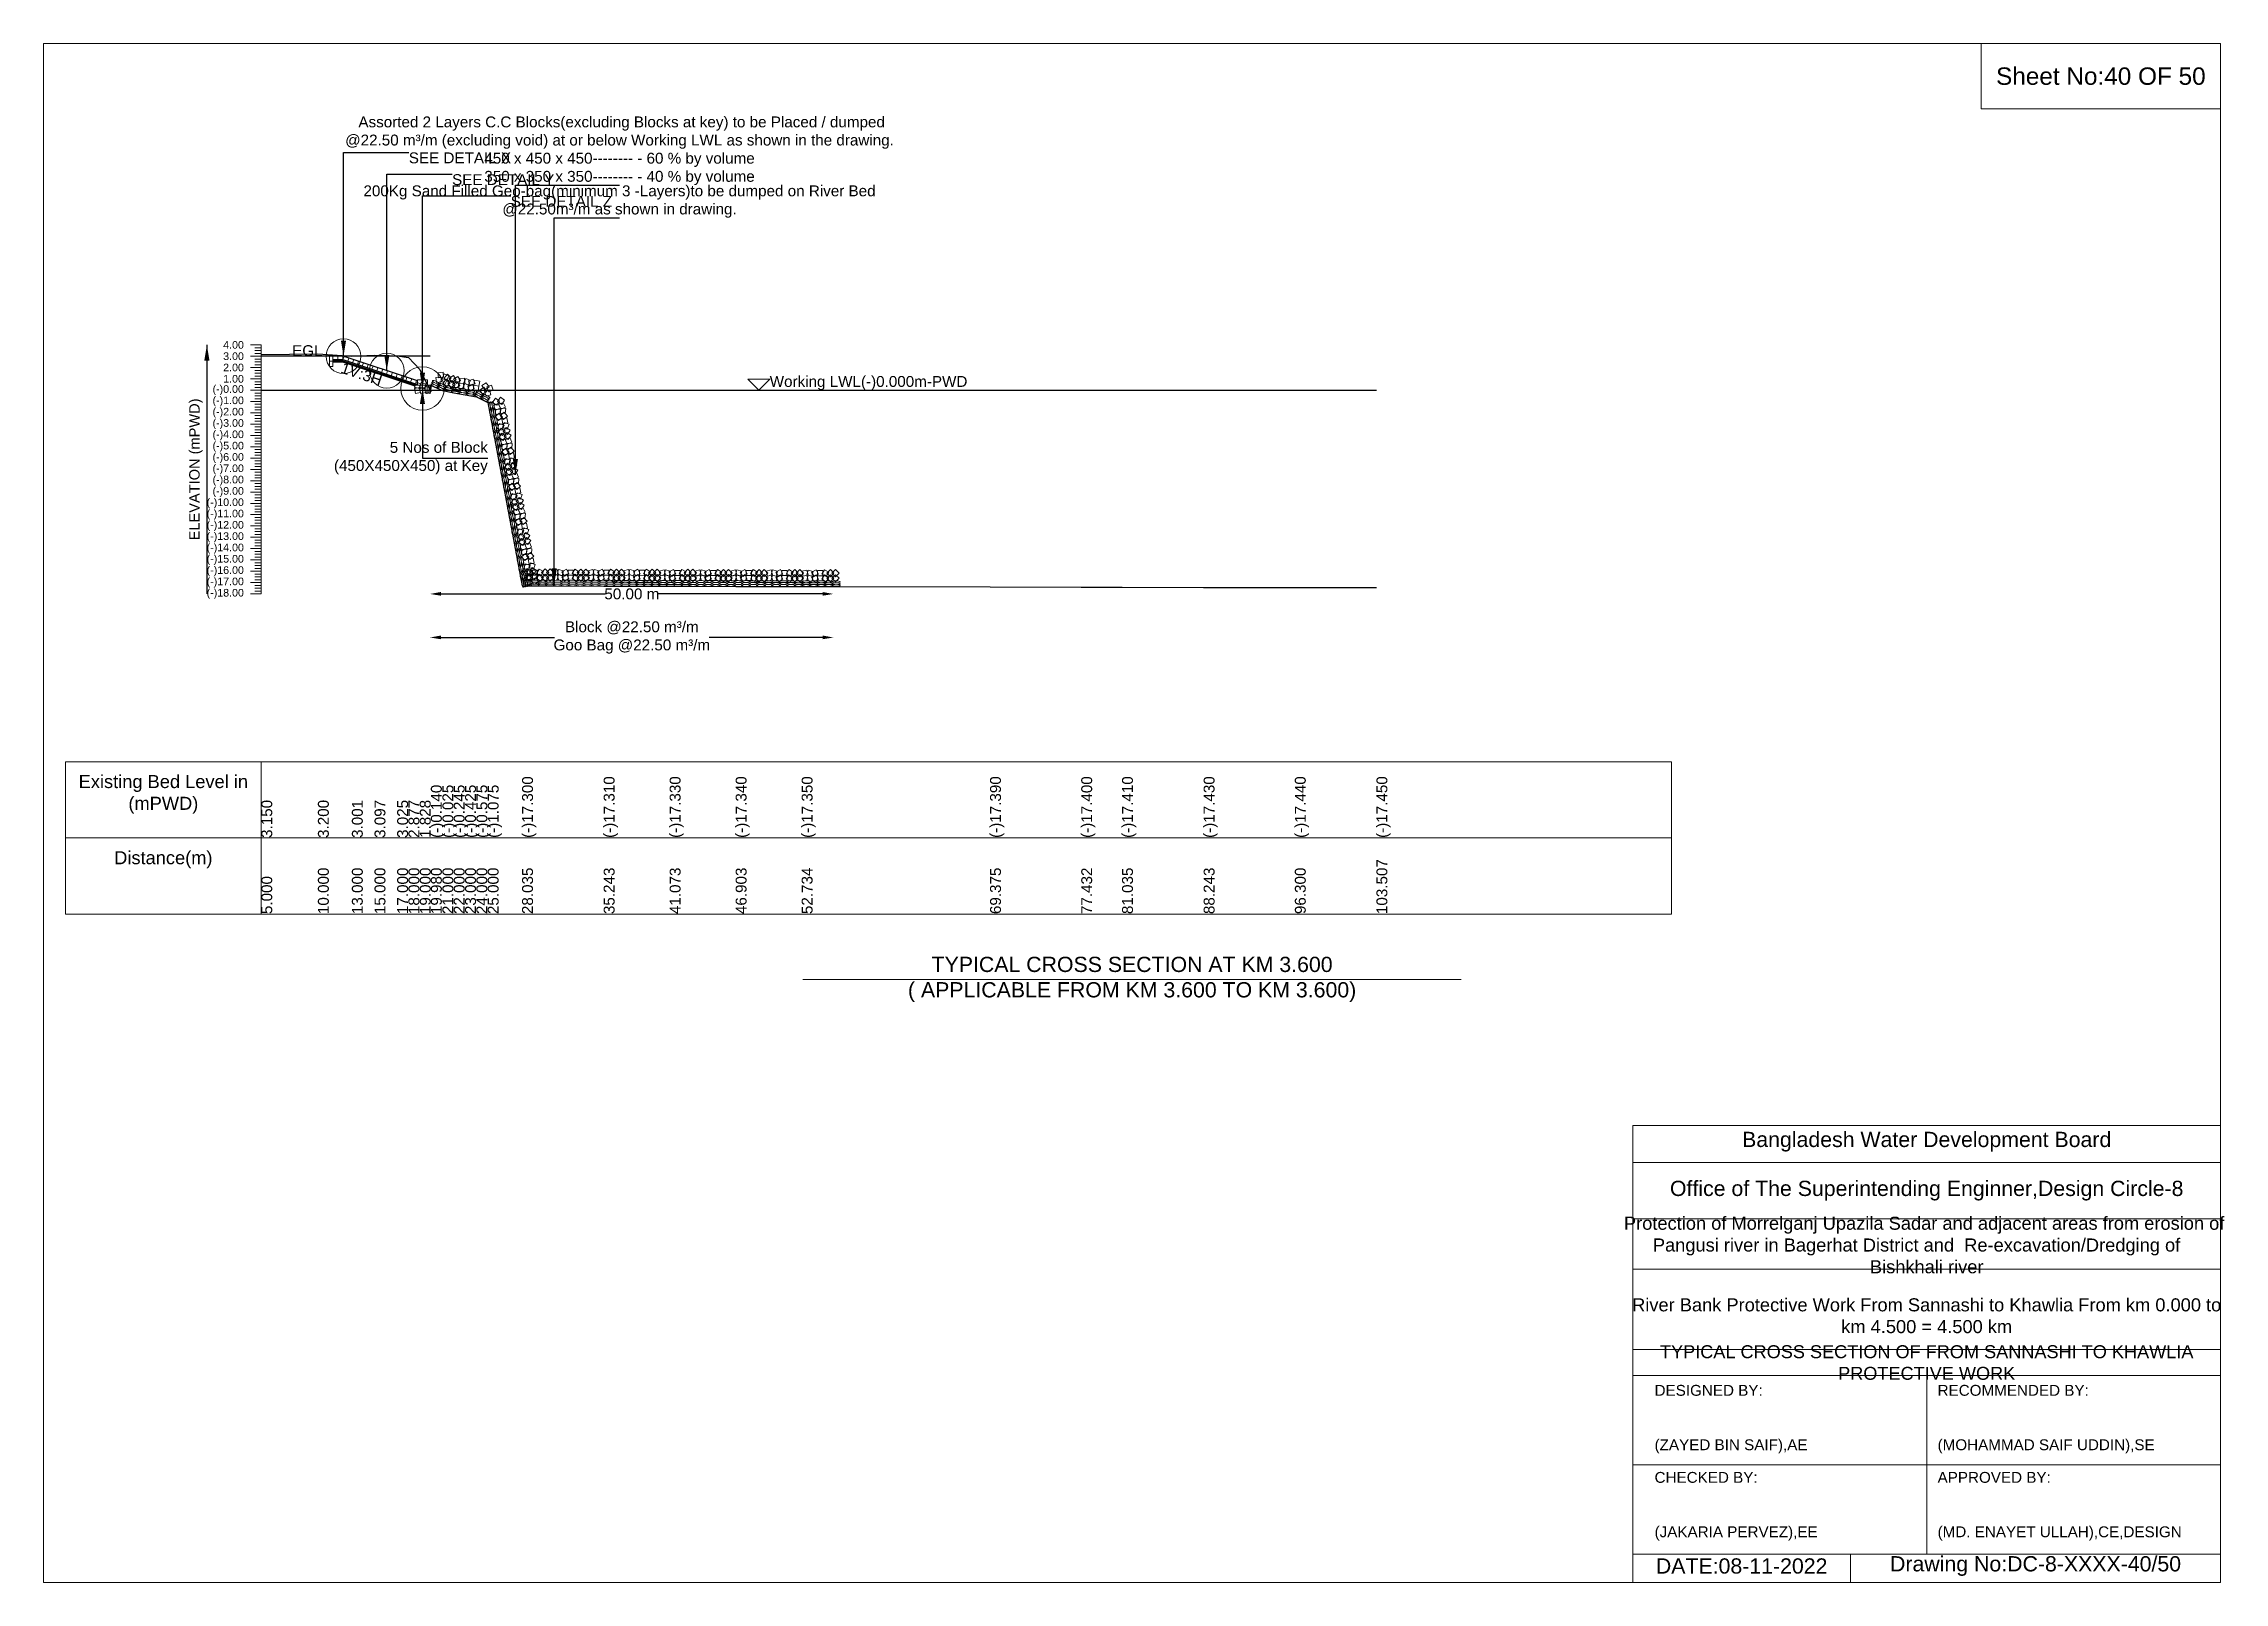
# Model space of a CAD drawing. Header units: inches. Extents: x 89000 to 845017, y -7071 to 0.
# Drawn here: x 685000 to 695017, y -7071 to 0 of the extents above; entities that cross this region are included whole.
import ezdxf

# ---------------------------------------------------------------- set-up
doc = ezdxf.new("R2010")
doc.units = ezdxf.units.IN
doc.header["$LTSCALE"] = 7
doc.header["$MEASUREMENT"] = 0
doc.header["$PDMODE"] = 3
for name, color, linetype, lineweight in [('Cross section Data Border', 7, 'Continuous', 9), ('Cross Section Labels', 7, 'Continuous', 9), ('Existing_Bed_Level for Xsection', 7, 'Continuous', 25), ('Long Section Labels', 7, 'Continuous', 9)]:
    doc.layers.add(name, color=color, linetype=linetype, lineweight=lineweight)
doc.styles.get("Standard").update_dxf_attribs({"font": 'arial.ttf'})
doc.dimstyles.new('Appron Lebeling Style', dxfattribs={"dimtxt": 50, "dimasz": 50, "dimexe": 0.18, "dimexo": 0.0625, "dimgap": 0.09, "dimtad": 0, "dimtih": 1, "dimtoh": 1, "dimdec": 4, "dimzin": 0, "dimdsep": 46, "dimtxsty": 'Standard', "dimcen": 0.09, "dimse1": 1, "dimse2": 1, "dimadec": 0, "dimazin": 0, "dimtfac": 1, "dimtdec": 4, "dimtofl": 0, "dimtmove": 0, "dimatfit": 3, "dimfxl": 1, "dimtolj": 1, "dimtzin": 0, "dimarcsym": 0})
doc.dimstyles.get("Standard").update_dxf_attribs({"dimtxt": 0.18, "dimasz": 0.18, "dimexe": 0.18, "dimexo": 0.0625, "dimgap": 0.09, "dimtad": 0, "dimtih": 1, "dimtoh": 1, "dimdec": 4, "dimzin": 0, "dimdsep": 46, "dimtxsty": 'Standard', "dimcen": 0.09, "dimadec": 0, "dimazin": 0, "dimtfac": 1, "dimtdec": 4, "dimtofl": 0, "dimtmove": 0, "dimatfit": 3, "dimfxl": 1, "dimtolj": 1, "dimtzin": 0, "dimarcsym": 0})

msp = doc.modelspace()

# ---------------------------------------------------------------- texts
at = {"layer": 'Cross section Data Border', "char_height": 60, "width": 800, "attachment_point": 5}
for s, insert in [('Existing Bed Level in (mPWD)', (685550, -3450)), ('Distance(m)', (685550, -3750))]:
    msp.add_mtext(s, dxfattribs=dict(at, insert=insert))
at = {"layer": 'Cross Section Labels'}
for s, insert, char_height, attachment_point in [('Sheet No:40 OF 50', (694450, -150), 80, 5), (' Assorted 2 Layers C.C Blocks(excluding Blocks at key) to be Placed / dumped^J@22.50 m³/m (excluding void) at or below Working LWL as shown in the drawing.^J450 x 450 x 450-------- - 60 % by volume^J350 x 350 x 350-------- - 40 % by volume', (687645.47098, -650), 50, 8), ('SEE DETAIL X', (686677.53365, -500), 50, 1), ('SEE DETAIL Y', (686876.43365, -600), 50, 1), ('200Kg Sand Filled Geo-bag(minimum 3 -Layers)to be dumped on River Bed^J@22.50m³/m as shown in drawing.', (687645.47098, -800), 50, 8), ('SEE DETAIL Z', (687145.53365, -700), 50, 1), ('EGL', (686281.40212, -1436.6), 50, 9), ('Working LWL(-)0.000m-PWD', (688335.33365, -1592.6), 50, 7), ('5 Nos of Block ^J(450X450X450) at Key', (687040.23365, -1904.6), 50, 6), ('TYPICAL CROSS SECTION AT KM 3.600^J( APPLICABLE FROM KM 3.600 TO KM 3.600)', (690000, -4300), 70, 5), ('Bangladesh Water Development Board', (693650, -5046), 70, 5), ('Office of The Superintending Enginner,Design Circle-8', (693650, -5271), 70, 5)]:
    msp.add_mtext(s, dxfattribs=dict(at, insert=insert, char_height=char_height, attachment_point=attachment_point))
at = {"layer": 'Cross Section Labels', "insert": (686468.76173, -1494.41577), "char_height": 50, "attachment_point": 2, "rotation": 341.565051177}
msp.add_mtext('1V:3H', dxfattribs=at)
at = {"layer": 'Cross Section Labels'}
for s, insert, char_height, width, attachment_point in [('Protection of Morrelganj Upazila Sadar and adjacent areas from erosion of  Pangusi river in Bagerhat District and  Re-excavation/Dredging of     Bishkhali river', (693650, -5521), 60, 2800, 5), ('River Bank Protective Work From Sannashi to Khawlia From km 0.000 to km 4.500 = 4.500 km', (693650, -5846), 60, 2700, 5), ('TYPICAL CROSS SECTION OF FROM SANNASHI TO KHAWLIA PROTECTIVE WORK', (693650, -6061), 59.5765532, 2800, 5), ('DESIGNED BY:^J^J^J(ZAYED BIN SAIF),AE', (692400, -6321), 50, 1400, 4), ('RECOMMENDED BY:^J^J^J(MOHAMMAD SAIF UDDIN),SE', (693700, -6321), 50, 1400, 4), ('CHECKED BY:^J^J^J(JAKARIA PERVEZ),EE', (692400, -6721), 50, 1400, 4), ('APPROVED BY:^J^J^J(MD. ENAYET ULLAH),CE,DESIGN', (693700, -6721), 50, 1400, 4), ('DATE:08-11-2022', (692800, -6996), 70, 1400, 5), ('Drawing No:DC-8-XXXX-40/50', (694150, -6996), 70, 2200, 5)]:
    msp.add_mtext(s, dxfattribs=dict(at, insert=insert, char_height=char_height, width=width, attachment_point=attachment_point))
at = {"layer": 'Long Section Labels', "char_height": 35, "attachment_point": 6}
for s, insert in [('4.00', (685920, -1384.6)), ('3.00', (685920, -1436.6)), ('2.00', (685920, -1488.6)), ('(-)0.00', (685920, -1592.6)), ('1.00', (685920, -1540.6)), ('(-)1.00', (685920, -1644.6)), ('(-)2.00', (685920, -1696.6)), ('(-)3.00', (685920, -1748.6)), ('(-)4.00', (685920, -1800.6)), ('(-)5.00', (685920, -1852.6)), ('(-)6.00', (685920, -1904.6)), ('(-)7.00', (685920, -1956.6)), ('(-)8.00', (685920, -2008.6)), ('(-)10.00', (685920, -2112.6)), ('(-)9.00', (685920, -2060.6)), ('(-)11.00', (685920, -2164.6)), ('(-)12.00', (685920, -2216.6)), ('(-)13.00', (685920, -2268.6)), ('(-)14.00', (685920, -2320.6)), ('(-)15.00', (685920, -2372.6)), ('(-)16.00', (685920, -2424.6)), ('(-)17.00', (685920, -2476.6)), ('(-)18.00', (685920, -2528.6))]:
    msp.add_mtext(s, dxfattribs=dict(at, insert=insert))
at = {"layer": 'Long Section Labels', "rotation": 90}
for s, insert, char_height, attachment_point in [('ELEVATION (mPWD)', (685700, -1956.6), 48, 5), ('(-)17.300', (687197.84409, -3650), 50, 1), ('(-)17.310', (687572.64634, -3650), 50, 1), ('(-)17.330', (687875.80209, -3650), 50, 1), ('(-)17.340', (688178.9712, -3650), 50, 1), ('(-)17.350', (688482.14924, -3650), 50, 1), ('(-)17.390', (689347.50291, -3650), 50, 1), ('(-)17.400', (689766.45446, -3650), 50, 1), ('(-)17.410', (689953.84019, -3650), 50, 1), ('(-)17.430', (690328.63687, -3650), 50, 1), ('(-)17.440', (690747.58052, -3650), 50, 1), ('(-)17.450', (691122.36768, -3650), 50, 1), ('3.150', (686000, -3650), 50, 1), ('3.200', (686260.00052, -3650), 50, 1), ('3.001', (686416.00083, -3650), 50, 1), ('3.097', (686520.00104, -3650), 50, 1), ('3.025', (686624.00125, -3650), 50, 1), ('2.877', (686676.00135, -3650), 50, 1), ('1.828', (686728.00146, -3650), 50, 1), ('(-)0.140', (686778.95865, -3650), 50, 1), ('(-)0.025', (686832.00166, -3650), 50, 1), ('(-)0.245', (686884.00177, -3650), 50, 1), ('(-)0.425', (686936.00187, -3650), 50, 1), ('(-)0.575', (686988.00198, -3650), 50, 1), ('(-)1.075', (687040.00208, -3650), 50, 1), ('10.000', (686260.00052, -4000), 50, 1), ('13.000', (686416.00083, -4000), 50, 1), ('15.000', (686520.00104, -4000), 50, 1), ('17.000', (686624.00125, -4000), 50, 1), ('18.000', (686676.00135, -4000), 50, 1), ('19.000', (686728.00146, -4000), 50, 1), ('19.980', (686778.95865, -4000), 50, 1), ('21.000', (686832.00166, -4000), 50, 1), ('22.000', (686884.00177, -4000), 50, 1), ('23.000', (686936.00187, -4000), 50, 1), ('24.000', (686988.00198, -4000), 50, 1), ('25.000', (687040.00208, -4000), 50, 1), ('28.035', (687197.84409, -4000), 50, 1), ('35.243', (687572.64634, -4000), 50, 1), ('41.073', (687875.80209, -4000), 50, 1), ('46.903', (688178.9712, -4000), 50, 1), ('52.734', (688482.14924, -4000), 50, 1), ('69.375', (689347.50291, -4000), 50, 1), ('77.432', (689766.45446, -4000), 50, 1), ('81.035', (689953.84019, -4000), 50, 1), ('88.243', (690328.63687, -4000), 50, 1), ('96.300', (690747.58052, -4000), 50, 1), ('103.507', (691122.36768, -4000), 50, 1), ('5.000', (686000, -4000), 50, 1)]:
    msp.add_mtext(s, dxfattribs=dict(at, insert=insert, char_height=char_height, attachment_point=attachment_point))

# ---------------------------------------------------------------- blocks, each defined once
blk = doc.blocks.new('*D335')
at = {"layer": 'Cross Section Labels', "color": 0, "lineweight": -2, "transparency": 16777216}
for p, q in [((686825, -2529), (687579, -2529)), ((688578, -2529), (687824, -2529))]:
    blk.add_line(p, q, dxfattribs=at)
at = {"layer": 'Cross Section Labels', "color": 0, "transparency": 16777216}
for points in [[(686825, -2520), (686825, -2537), (686775, -2529)], [(688578, -2520), (688578, -2537), (688628, -2529)]]:
    blk.add_solid(points, dxfattribs=at)
at = {"layer": 'Defpoints', "color": 0, "transparency": 16777216}
for p in [(686775, -1593), (688628, -2495), (688628, -2529)]:
    blk.add_point(p, dxfattribs=at)
at = {"layer": 'Cross Section Labels', "color": 0, "transparency": 16777216, "insert": (687702, -2529), "char_height": 50, "attachment_point": 5}
blk.add_mtext('\\A1;50.00 m', dxfattribs=at)
blk = doc.blocks.new('*D336')
at = {"layer": 'Cross Section Labels', "color": 0, "lineweight": -2, "transparency": 16777216}
for p, q in [((686825, -2729), (687346, -2729)), ((688578, -2729), (688057, -2729))]:
    blk.add_line(p, q, dxfattribs=at)
at = {"layer": 'Cross Section Labels', "color": 0, "transparency": 16777216}
for points in [[(686825, -2720), (686825, -2737), (686775, -2729)], [(688578, -2720), (688578, -2737), (688628, -2729)]]:
    blk.add_solid(points, dxfattribs=at)
at = {"layer": 'Defpoints', "color": 0, "transparency": 16777216}
for p in [(686775, -1593), (688628, -2495), (688628, -2729)]:
    blk.add_point(p, dxfattribs=at)
at = {"layer": 'Cross Section Labels', "color": 0, "transparency": 16777216, "insert": (687702, -2729), "char_height": 50, "attachment_point": 5}
blk.add_mtext('\\A1;Block @22.50 m³/m ^JGoo Bag @22.50 m³/m ', dxfattribs=at)

# ---------------------------------------------------------------- dimensions: what is measured, and where the dimension line sits
at = {"layer": 'Cross Section Labels'}
for base, text, picture, middle in [((688628.15006, -2528.6), '50.00 m', '*D335', (687701.74185, -2528.6)), ((688628.15006, -2728.6), 'Block @22.50 m³/m ^JGoo Bag @22.50 m³/m ', '*D336', (687701.74185, -2728.6))]:
    dim = msp.add_linear_dim(base=base, p1=(686775.33365, -1592.6), p2=(688628.15006, -2495.15093), text=text, dimstyle='Appron Lebeling Style', dxfattribs=at)
    dim.commit()
    dim.dimension.update_dxf_attribs({"geometry": picture, "text_midpoint": middle})

# ---------------------------------------------------------------- linework, layer by layer
at = {"layer": 'Cross section Data Border'}
msp.add_lwpolyline([(685100, -3300), (692478.0969, -3300), (692478.0969, -4000), (685100, -4000)], close=True, dxfattribs=at)
for points in [[(686000, -3300), (686000, -4000)], [(685100, -3650), (692478.0969, -3650)]]:
    msp.add_lwpolyline(points, dxfattribs=at)
at = {"layer": 'Cross Section Labels'}
for points in [[(685000, 0), (695000, 0), (695000, -7071), (685000, -7071)], [(693900, 0), (695000, 0), (695000, -300), (693900, -300)], [(688285.33365, -1592.6), (688335.33365, -1542.6), (688235.33365, -1542.6)]]:
    msp.add_lwpolyline(points, close=True, dxfattribs=at)
for points in [[(688488, -4300), (690000, -4300), (691512, -4300)], [(692300, -7071), (692300, -4971), (695000, -4971)], [(692300, -5141), (695000, -5141)], [(692300, -5401), (695000, -5401)], [(692300, -5631), (695000, -5631)], [(692300, -6001), (695000, -6001)], [(692300, -6121), (695000, -6121)], [(693650, -6121), (693650, -6941)], [(692300, -6531), (695000, -6531)], [(692300, -6941), (695000, -6941)], [(693300, -6941), (693300, -7071)]]:
    msp.add_lwpolyline(points, dxfattribs=at)
for centre, radius in [((686377.53365, -1436.6), 80), ((686576.43365, -1502.9), 80), ((686740.23365, -1584.8), 100)]:
    msp.add_circle(centre, radius, dxfattribs=at)
at = {"layer": 'Existing_Bed_Level for Xsection'}
for points in [[(686000, -1428.8), (686260.00052, -1426.2), (686416.00083, -1436.548), (686520.00104, -1431.556), (686624.00125, -1435.3), (686676.00135, -1442.996), (686728.00146, -1497.544), (686778.95865, -1599.88), (686780.00156, -1570.5), (686832.00166, -1593.9), (686884.00177, -1605.34), (686936.00187, -1614.7), (686988.00198, -1622.5), (687040.00208, -1648.5), (687197.84409, -2492.2), (687572.64634, -2492.72), (687875.80209, -2493.76), (688178.9712, -2494.28), (688482.14924, -2494.8), (689347.50291, -2496.88), (689766.45446, -2497.4), (689953.84019, -2497.92), (690328.63687, -2498.96), (690747.58052, -2499.48), (691122.36768, -2500)], [(686775.33365, -1436.6), (686000, -1436.6)], [(686716.83365, -1549.7), (686379.93527, -1437.40054), (686377.53365, -1436.6), (686375.00212, -1436.6), (686328.20212, -1436.6)], [(686328.20212, -1452.2), (686375.00212, -1452.2), (686716.83365, -1566.14384)], [(686328.20212, -1457.4), (686374.15827, -1457.4), (686709.55827, -1569.2)], [(686328.20212, -1462.6), (686373.31443, -1462.6), (686705.13365, -1573.20641)], [(686000, -1592.6), (691122.36768, -1592.6)]]:
    msp.add_lwpolyline(points, dxfattribs=at)
at = {"layer": 'Long Section Labels'}
for points in [[(686000, -1384.6), (685950, -1384.6)], [(686000, -1397.6), (685970, -1397.6)], [(686000, -2528.6), (686000, -2476.6), (686000, -2424.6), (686000, -2372.6), (686000, -2320.6), (686000, -2268.6), (686000, -2216.6), (686000, -2164.6), (686000, -2112.6), (686000, -2060.6), (686000, -2008.6), (686000, -1956.6), (686000, -1904.6), (686000, -1852.6), (686000, -1800.6), (686000, -1748.6), (686000, -1696.6), (686000, -1644.6), (686000, -1592.6), (686000, -1540.6), (686000, -1488.6), (686000, -1436.6), (686000, -1384.6)], [(686000, -1436.6), (685950, -1436.6)], [(686000, -1488.6), (685950, -1488.6)], [(686000, -1410.6), (685970, -1410.6)], [(686000, -1423.6), (685970, -1423.6)], [(686000, -1449.6), (685970, -1449.6)], [(686000, -1462.6), (685970, -1462.6)], [(686000, -1475.6), (685970, -1475.6)], [(686000, -1501.6), (685970, -1501.6)], [(686000, -1540.6), (685950, -1540.6)], [(686000, -1592.6), (685950, -1592.6)], [(686000, -1514.6), (685970, -1514.6)], [(686000, -1527.6), (685970, -1527.6)], [(686000, -1553.6), (685970, -1553.6)], [(686000, -1566.6), (685970, -1566.6)], [(686000, -1579.6), (685970, -1579.6)], [(686000, -1644.6), (685950, -1644.6)], [(686000, -1696.6), (685950, -1696.6)], [(686000, -1605.6), (685970, -1605.6)], [(686000, -1618.6), (685970, -1618.6)], [(686000, -1631.6), (685970, -1631.6)], [(686000, -1657.6), (685970, -1657.6)], [(686000, -1670.6), (685970, -1670.6)], [(686000, -1683.6), (685970, -1683.6)], [(686000, -1748.6), (685950, -1748.6)], [(686000, -1800.6), (685950, -1800.6)], [(686000, -1709.6), (685970, -1709.6)], [(686000, -1722.6), (685970, -1722.6)], [(686000, -1735.6), (685970, -1735.6)], [(686000, -1761.6), (685970, -1761.6)], [(686000, -1774.6), (685970, -1774.6)], [(686000, -1787.6), (685970, -1787.6)], [(686000, -1852.6), (685950, -1852.6)], [(686000, -1813.6), (685970, -1813.6)], [(686000, -1826.6), (685970, -1826.6)], [(686000, -1839.6), (685970, -1839.6)], [(686000, -1865.6), (685970, -1865.6)], [(686000, -1878.6), (685970, -1878.6)], [(686000, -1891.6), (685970, -1891.6)], [(686000, -1904.6), (685950, -1904.6)], [(686000, -1956.6), (685950, -1956.6)], [(686000, -1917.6), (685970, -1917.6)], [(686000, -1930.6), (685970, -1930.6)], [(686000, -1943.6), (685970, -1943.6)], [(686000, -1969.6), (685970, -1969.6)], [(686000, -1982.6), (685970, -1982.6)], [(686000, -1995.6), (685970, -1995.6)], [(686000, -2008.6), (685950, -2008.6)], [(686000, -2060.6), (685950, -2060.6)], [(686000, -2021.6), (685970, -2021.6)], [(686000, -2034.6), (685970, -2034.6)], [(686000, -2047.6), (685970, -2047.6)], [(686000, -2073.6), (685970, -2073.6)], [(686000, -2086.6), (685970, -2086.6)], [(686000, -2099.6), (685970, -2099.6)], [(686000, -2112.6), (685950, -2112.6)], [(686000, -2164.6), (685950, -2164.6)], [(686000, -2125.6), (685970, -2125.6)], [(686000, -2138.6), (685970, -2138.6)], [(686000, -2151.6), (685970, -2151.6)], [(686000, -2177.6), (685970, -2177.6)], [(686000, -2190.6), (685970, -2190.6)], [(686000, -2203.6), (685970, -2203.6)], [(686000, -2216.6), (685950, -2216.6)], [(686000, -2268.6), (685950, -2268.6)], [(686000, -2229.6), (685970, -2229.6)], [(686000, -2242.6), (685970, -2242.6)], [(686000, -2255.6), (685970, -2255.6)], [(686000, -2281.6), (685970, -2281.6)], [(686000, -2294.6), (685970, -2294.6)], [(686000, -2320.6), (685950, -2320.6)], [(686000, -2372.6), (685950, -2372.6)], [(686000, -2307.6), (685970, -2307.6)], [(686000, -2333.6), (685970, -2333.6)], [(686000, -2346.6), (685970, -2346.6)], [(686000, -2359.6), (685970, -2359.6)], [(686000, -2385.6), (685970, -2385.6)], [(686000, -2398.6), (685970, -2398.6)], [(686000, -2424.6), (685950, -2424.6)], [(686000, -2476.6), (685950, -2476.6)], [(686000, -2411.6), (685970, -2411.6)], [(686000, -2437.6), (685970, -2437.6)], [(686000, -2450.6), (685970, -2450.6)], [(686000, -2463.6), (685970, -2463.6)], [(686000, -2489.6), (685970, -2489.6)], [(686000, -2502.6), (685970, -2502.6)], [(686000, -2528.6), (685950, -2528.6)], [(686000, -2515.6), (685970, -2515.6)]]:
    msp.add_lwpolyline(points, dxfattribs=at)
for points in [[(686328.20212, -1436.6), (686312.60212, -1436.6), (686312.60212, -1460), (686328.20212, -1460)], [(686328.20212, -1460), (686312.60212, -1460), (686312.60212, -1483.4), (686328.20212, -1483.4)], [(686351.60212, -1436.6), (686328.20212, -1436.6), (686328.20212, -1452.2), (686351.60212, -1452.2)], [(686375.00212, -1436.6), (686351.60212, -1436.6), (686351.60212, -1452.2), (686375.00212, -1452.2)], [(686402.13446, -1444.80027), (686379.93527, -1437.40054), (686375.00212, -1452.2), (686397.20131, -1459.59973)], [(686424.33365, -1452.2), (686402.13446, -1444.80027), (686397.20131, -1459.59973), (686419.4005, -1466.99946)], [(686446.53284, -1459.59973), (686424.33365, -1452.2), (686419.4005, -1466.99946), (686441.59969, -1474.39919)], [(686468.73203, -1466.99946), (686446.53284, -1459.59973), (686441.59969, -1474.39919), (686463.79887, -1481.79892)], [(686490.93122, -1474.39919), (686468.73203, -1466.99946), (686463.79887, -1481.79892), (686485.99806, -1489.19865)], [(686513.13041, -1481.79892), (686490.93122, -1474.39919), (686485.99806, -1489.19865), (686508.19725, -1496.59838)], [(686535.3296, -1489.19865), (686513.13041, -1481.79892), (686508.19725, -1496.59838), (686530.39644, -1503.99811)], [(686557.52878, -1496.59838), (686535.3296, -1489.19865), (686530.39644, -1503.99811), (686552.59563, -1511.39784)], [(686579.72797, -1503.99811), (686557.52878, -1496.59838), (686552.59563, -1511.39784), (686574.79482, -1518.79757)], [(686601.92716, -1511.39784), (686579.72797, -1503.99811), (686574.79482, -1518.79757), (686596.99401, -1526.1973)], [(686624.12635, -1518.79757), (686601.92716, -1511.39784), (686596.99401, -1526.1973), (686619.1932, -1533.59703)], [(686646.32554, -1526.1973), (686624.12635, -1518.79757), (686619.1932, -1533.59703), (686641.39239, -1540.99676)], [(686668.52473, -1533.59703), (686646.32554, -1526.1973), (686641.39239, -1540.99676), (686663.59158, -1548.39649)], [(686690.72392, -1540.99676), (686668.52473, -1533.59703), (686663.59158, -1548.39649), (686685.79077, -1555.79622)], [(686712.92311, -1548.39649), (686690.72392, -1540.99676), (686685.79077, -1555.79622), (686707.98996, -1563.19595)], [(686703.47522, -1585.35542), (686708.73053, -1608.15765), (686731.53276, -1602.90234), (686726.27746, -1580.10011)], [(686710.57743, -1556.12807), (686703.71856, -1578.50028), (686726.09078, -1585.35915), (686732.94964, -1562.98694)], [(686728.53365, -1569.2), (686705.13365, -1569.2), (686705.13365, -1592.6), (686728.53365, -1592.6)], [(686740.23365, -1545.8), (686716.83365, -1545.8), (686716.83365, -1569.2), (686740.23365, -1569.2)], [(686726.8605, -1586.18553), (686732.1158, -1608.98776), (686754.91803, -1603.73245), (686749.66273, -1580.93022)], [(686733.9627, -1556.95818), (686727.10383, -1579.33039), (686749.47605, -1586.18926), (686756.33491, -1563.81705)], [(686751.93365, -1569.2), (686728.53365, -1569.2), (686728.53365, -1592.6), (686751.93365, -1592.6)], [(686763.63365, -1545.8), (686740.23365, -1545.8), (686740.23365, -1569.2), (686763.63365, -1569.2)], [(686775.33365, -1569.2), (686751.93365, -1569.2), (686751.93365, -1592.6), (686775.33365, -1592.6)], [(686825.27929, -1531.44009), (686801.99653, -1533.77961), (686804.33606, -1557.06237), (686827.61881, -1554.72285)], [(686834.88181, -1510.10112), (686811.59905, -1512.44064), (686813.93857, -1535.7234), (686837.22133, -1533.38388)], [(686851.61739, -1547.98552), (686830.27842, -1538.383), (686820.6759, -1559.72198), (686842.01487, -1569.32449)], [(686861.2199, -1526.64655), (686839.88093, -1517.04403), (686830.27842, -1538.383), (686851.61739, -1547.98552)], [(686867.23795, -1558.12327), (686849.95068, -1542.35271), (686834.18013, -1559.63998), (686851.46739, -1575.41053)], [(686872.2657, -1535.26979), (686854.97844, -1519.49923), (686839.20788, -1536.78649), (686856.49515, -1552.55705)], [(686877.12411, -1547.75094), (686857.40408, -1560.34778), (686870.00092, -1580.06781), (686889.72096, -1567.47097)], [(686882.15187, -1524.89746), (686862.43184, -1537.4943), (686875.02868, -1557.21433), (686894.74871, -1544.61749)], [(686911.29297, -1571.41149), (686897.93195, -1552.20099), (686878.72145, -1565.56201), (686892.08248, -1584.77251)], [(686915.43834, -1548.3816), (686902.07732, -1529.1711), (686882.86683, -1542.53212), (686896.22785, -1561.74262)], [(686928.71538, -1559.99272), (686905.3977, -1561.95385), (686907.35883, -1585.27152), (686930.67651, -1583.31039)], [(686932.86075, -1536.96283), (686909.54307, -1538.92396), (686911.5042, -1562.24163), (686934.82188, -1560.2805)], [(686956.6366, -1571.17683), (686935.46633, -1561.20789), (686925.49739, -1582.37816), (686946.66766, -1592.3471)], [(686960.78197, -1548.14694), (686939.61171, -1538.178), (686929.64276, -1559.34826), (686950.81303, -1569.31721)], [(686969.7137, -1564.95048), (686947.93221, -1573.50188), (686956.48361, -1595.28338), (686978.2651, -1586.73197)], [(686973.18486, -1541.80937), (686951.40337, -1550.36077), (686959.95477, -1572.14226), (686981.73626, -1563.59086)], [(686999.5459, -1573.75311), (686976.40479, -1570.28195), (686972.93363, -1593.42306), (686996.07474, -1596.89422)], [(687003.01706, -1550.612), (686979.87595, -1547.14084), (686976.40479, -1570.28195), (686999.5459, -1573.75311)], [(687035.51487, -1598.72648), (687022.61, -1579.20664), (687003.09016, -1592.11151), (687015.99502, -1611.63135)], [(687045.97965, -1577.79688), (687033.07478, -1558.27703), (687013.55494, -1571.1819), (687026.45981, -1590.70175)], [(687047.63773, -1591.08726), (687025.4356, -1598.47817), (687032.82651, -1620.68029), (687055.02864, -1613.28939)], [(687058.10251, -1570.15765), (687035.90038, -1577.54856), (687043.29129, -1599.75069), (687065.49342, -1592.35978)], [(687081.45571, -1662.20421), (687094.6694, -1642.89209), (687075.35727, -1629.67839), (687062.14358, -1648.99052)], [(687098.3172, -1674.43609), (687088.20342, -1653.33463), (687067.10196, -1663.44841), (687077.21574, -1684.54987)], [(687097.7773, -1704.50912), (687099.5786, -1681.17856), (687076.24803, -1679.37726), (687074.44673, -1702.70783)], [(687107.81245, -1716.22442), (687092.59603, -1698.44744), (687074.81906, -1713.66386), (687090.03548, -1731.44083)], [(687104.45665, -1657.90113), (687117.67035, -1638.589), (687098.35822, -1625.37531), (687085.14452, -1644.68743)], [(687121.31814, -1670.133), (687111.20436, -1649.03154), (687090.1029, -1659.14532), (687100.21668, -1680.24678)], [(687120.77824, -1700.20604), (687122.57954, -1676.87547), (687099.24898, -1675.07417), (687097.44768, -1698.40474)], [(687130.81339, -1711.92133), (687115.59698, -1694.14436), (687097.82001, -1709.36077), (687113.03642, -1727.13774)], [(687109.27086, -1747.29401), (687104.96777, -1724.29306), (687081.96683, -1728.59615), (687086.26991, -1751.5971)], [(687107.07939, -1775.86416), (687114.84006, -1753.78856), (687092.76447, -1746.02789), (687085.0038, -1768.10349)], [(687120.49035, -1780.9107), (687101.18875, -1767.68164), (687087.95968, -1786.98324), (687107.26129, -1800.2123)], [(687111.57732, -1823.21082), (687124.79102, -1803.89869), (687105.47889, -1790.685), (687092.2652, -1809.99713)], [(687132.2718, -1742.99092), (687127.96871, -1719.98998), (687104.96777, -1724.29306), (687109.27086, -1747.29401)], [(687130.08034, -1771.56107), (687137.84101, -1749.48547), (687115.76541, -1741.7248), (687108.00474, -1763.8004)], [(687143.4913, -1776.60761), (687124.1897, -1763.37855), (687110.96063, -1782.68015), (687130.26223, -1795.90921)], [(687134.57827, -1818.90774), (687147.79196, -1799.59561), (687128.47983, -1786.38191), (687115.26614, -1805.69404)], [(687128.43881, -1835.4427), (687118.32503, -1814.34124), (687097.22358, -1824.45502), (687107.33736, -1845.55648)], [(687127.89892, -1865.51573), (687129.70022, -1842.18517), (687106.36965, -1840.38387), (687104.56835, -1863.71444)], [(687137.93406, -1877.23103), (687122.71765, -1859.45405), (687104.94068, -1874.67047), (687120.15709, -1892.44744)], [(687139.39247, -1908.30062), (687135.08939, -1885.29967), (687112.08844, -1889.60276), (687116.39153, -1912.60371)], [(687151.43976, -1831.13961), (687141.32598, -1810.03815), (687120.22452, -1820.15193), (687130.3383, -1841.25339)], [(687150.89986, -1861.21265), (687152.70116, -1837.88208), (687129.37059, -1836.08078), (687127.56929, -1859.41135)], [(687160.93501, -1872.92794), (687145.71859, -1855.15096), (687127.94162, -1870.36738), (687143.15804, -1888.14435)], [(687162.39342, -1903.99753), (687158.09033, -1880.99659), (687135.08939, -1885.29967), (687139.39247, -1908.30062)], [(687160.20195, -1932.56768), (687167.96262, -1910.49208), (687145.88703, -1902.73141), (687138.12636, -1924.80701)], [(687137.20101, -1936.87077), (687144.96168, -1914.79517), (687122.88608, -1907.0345), (687115.12541, -1929.1101)], [(687150.61197, -1941.91731), (687131.31037, -1928.68824), (687118.0813, -1947.98985), (687137.3829, -1961.21891)], [(687141.69894, -1984.21743), (687154.91263, -1964.9053), (687135.6005, -1951.69161), (687122.38681, -1971.00374)], [(687158.56043, -1996.44931), (687148.44665, -1975.34785), (687127.34519, -1985.46163), (687137.45897, -2006.56308)], [(687158.02053, -2026.52234), (687159.82183, -2003.19178), (687136.49126, -2001.39048), (687134.68997, -2024.72104)], [(687173.61291, -1937.61422), (687154.31131, -1924.38516), (687141.08224, -1943.68676), (687160.38385, -1956.91582)], [(687164.69988, -1979.91435), (687177.91358, -1960.60222), (687158.60145, -1947.38852), (687145.38776, -1966.70065)], [(687181.56137, -1992.14622), (687171.44759, -1971.04476), (687150.34614, -1981.15854), (687160.45992, -2002.26)], [(687181.02148, -2022.21926), (687182.82278, -1998.88869), (687159.49221, -1997.08739), (687157.69091, -2020.41796)], [(687168.05568, -2038.23763), (687152.83927, -2020.46066), (687135.06229, -2035.67708), (687150.27871, -2053.45405)], [(687169.51409, -2069.30723), (687165.211, -2046.30628), (687142.21006, -2050.60937), (687146.51315, -2073.61032)], [(687167.32262, -2097.87738), (687175.0833, -2075.80178), (687153.0077, -2068.04111), (687145.24703, -2090.11671)], [(687180.73358, -2102.92392), (687161.43198, -2089.69485), (687148.20292, -2108.99645), (687167.50452, -2122.22552)], [(687191.05662, -2033.93455), (687175.84021, -2016.15757), (687158.06324, -2031.37399), (687173.27965, -2049.15096)], [(687192.51503, -2065.00414), (687188.21195, -2042.0032), (687165.211, -2046.30628), (687169.51409, -2069.30723)], [(687190.32357, -2093.57429), (687198.08424, -2071.49869), (687176.00864, -2063.73802), (687168.24797, -2085.81362)], [(687203.73453, -2098.62083), (687184.43293, -2085.39177), (687171.20386, -2104.69337), (687190.50546, -2117.92243)], [(687171.82056, -2145.22404), (687185.03425, -2125.91191), (687165.72212, -2112.69822), (687152.50843, -2132.01035)], [(687188.68204, -2157.45591), (687178.56826, -2136.35446), (687157.46681, -2146.46824), (687167.58059, -2167.56969)], [(687188.14215, -2187.52895), (687189.94345, -2164.19839), (687166.61288, -2162.39709), (687164.81158, -2185.72765)], [(687198.1773, -2199.24424), (687182.96088, -2181.46727), (687165.18391, -2196.68369), (687180.40032, -2214.46066)], [(687194.8215, -2140.92095), (687208.03519, -2121.60883), (687188.72306, -2108.39513), (687175.50937, -2127.70726)], [(687211.68299, -2153.15283), (687201.56921, -2132.05137), (687180.46775, -2142.16515), (687190.58153, -2163.26661)], [(687211.14309, -2183.22586), (687212.94439, -2159.8953), (687189.61382, -2158.094), (687187.81253, -2181.42457)], [(687221.17824, -2194.94116), (687205.96183, -2177.16418), (687188.18485, -2192.3806), (687203.40127, -2210.15757)], [(687222.63665, -2226.01075), (687218.33356, -2203.0098), (687195.33262, -2207.31289), (687199.63571, -2230.31384)], [(687199.63571, -2230.31384), (687195.33262, -2207.31289), (687172.33167, -2211.61598), (687176.63476, -2234.61692)], [(687197.44424, -2258.88399), (687205.20491, -2236.80839), (687183.12932, -2229.04772), (687175.36864, -2251.12332)], [(687210.8552, -2263.93053), (687191.5536, -2250.70146), (687178.32453, -2270.00306), (687197.62613, -2283.23213)], [(687201.94217, -2306.23065), (687215.15587, -2286.91852), (687195.84374, -2273.70483), (687182.63004, -2293.01696)], [(687218.80366, -2318.46252), (687208.68988, -2297.36107), (687187.58842, -2307.47485), (687197.7022, -2328.5763)], [(687220.44519, -2254.5809), (687228.20586, -2232.5053), (687206.13026, -2224.74463), (687198.36959, -2246.82023)], [(687233.85614, -2259.62744), (687214.55454, -2246.39838), (687201.32548, -2265.69998), (687220.62708, -2278.92904)], [(687224.94312, -2301.92756), (687238.15681, -2282.61544), (687218.84468, -2269.40174), (687205.63099, -2288.71387)], [(687241.8046, -2314.15944), (687231.69082, -2293.05798), (687210.58937, -2303.17176), (687220.70315, -2324.27322)], [(687218.26376, -2348.53556), (687220.06506, -2325.205), (687196.7345, -2323.4037), (687194.9332, -2346.73426)], [(687228.29891, -2360.25085), (687213.0825, -2342.47388), (687195.30553, -2357.69029), (687210.52194, -2375.46727)], [(687229.75732, -2391.32045), (687225.45423, -2368.3195), (687202.45329, -2372.62259), (687206.75638, -2395.62353)], [(687227.56586, -2419.8906), (687235.32653, -2397.815), (687213.25093, -2390.05433), (687205.49026, -2412.12992)], [(687241.26471, -2344.23247), (687243.06601, -2320.90191), (687219.73544, -2319.10061), (687217.93414, -2342.43118)], [(687251.29986, -2355.94777), (687236.08344, -2338.17079), (687218.30647, -2353.38721), (687233.52288, -2371.16418)], [(687252.75827, -2387.01736), (687248.45518, -2364.01641), (687225.45423, -2368.3195), (687229.75732, -2391.32045)], [(687250.5668, -2415.58751), (687258.32747, -2393.51191), (687236.25188, -2385.75124), (687228.4912, -2407.82684)], [(687224.24916, -2445.74632), (687201.65615, -2439.65406), (687195.56389, -2462.24708), (687218.15691, -2468.33933)], [(687224.28163, -2422.34634), (687201.68861, -2416.25409), (687195.59636, -2438.8471), (687218.18938, -2444.93936)], [(687240.97682, -2424.93714), (687221.67522, -2411.70807), (687208.44615, -2431.00967), (687227.74775, -2444.23874)], [(687232.06379, -2467.23726), (687245.27748, -2447.92513), (687225.96535, -2434.71144), (687212.75166, -2454.02357)], [(687237.62074, -2438.0552), (687217.33255, -2449.71493), (687228.99227, -2470.00312), (687249.28047, -2458.3434)], [(687237.6532, -2414.65523), (687217.36501, -2426.31495), (687229.02474, -2446.60315), (687249.31293, -2434.94342)], [(687248.92528, -2479.46913), (687238.8115, -2458.36768), (687217.71004, -2468.48146), (687227.82382, -2489.58291)], [(687263.97776, -2420.63405), (687244.67616, -2407.40498), (687231.44709, -2426.70659), (687250.74869, -2439.93565)], [(687255.06473, -2462.93417), (687268.27843, -2443.62204), (687248.9663, -2430.40835), (687235.7526, -2449.72048)], [(687271.92622, -2475.16605), (687261.81244, -2454.06459), (687240.71098, -2464.17837), (687250.82476, -2485.27982)], [(687268.4227, -2442.37787), (687245.02273, -2442.34541), (687244.99026, -2465.74538), (687268.39024, -2465.77785)], [(687268.45517, -2418.9779), (687245.05519, -2418.94543), (687245.02273, -2442.34541), (687268.4227, -2442.37787)], [(687296.09233, -2449.8242), (687275.83657, -2438.10822), (687264.12059, -2458.36399), (687284.37635, -2470.07996)], [(687296.1248, -2426.42422), (687275.86903, -2414.70825), (687264.15306, -2434.96401), (687284.40882, -2446.67999)], [(687303.53598, -2437.58029), (687286.96017, -2454.09701), (687303.47689, -2470.67283), (687320.05271, -2454.1561)], [(687303.56845, -2414.18031), (687286.99263, -2430.69704), (687303.50936, -2447.27285), (687320.08518, -2430.75613)], [(687343.45271, -2454.17539), (687326.92278, -2437.61273), (687310.36013, -2454.14266), (687326.89005, -2470.70531)], [(687343.48517, -2430.77541), (687326.95525, -2414.21276), (687310.39259, -2430.74268), (687326.92251, -2447.30534)], [(687358.59654, -2439.8718), (687335.98671, -2445.90134), (687342.01624, -2468.51118), (687364.62608, -2462.48164)], [(687358.62901, -2416.47183), (687336.01917, -2422.50136), (687342.04871, -2445.1112), (687364.65854, -2439.08166)], [(687388.04901, -2445.97357), (687365.45599, -2439.88132), (687359.36374, -2462.47434), (687381.95675, -2468.56659)], [(687388.08147, -2422.57359), (687365.48845, -2416.48134), (687359.3962, -2439.07436), (687381.98922, -2445.16661)], [(687401.42058, -2438.28246), (687381.13239, -2449.94219), (687392.79212, -2470.23038), (687413.08031, -2458.57065)], [(687401.45305, -2414.88248), (687381.16485, -2426.54221), (687392.82458, -2446.8304), (687413.11277, -2435.17067)], [(687432.22255, -2442.60513), (687408.82257, -2442.57266), (687408.7901, -2465.97264), (687432.19008, -2466.00511)], [(687432.25501, -2419.20515), (687408.85503, -2419.17269), (687408.82257, -2442.57266), (687432.22255, -2442.60513)], [(687459.89217, -2450.05146), (687439.63641, -2438.33548), (687427.92043, -2458.59124), (687448.1762, -2470.30722)], [(687459.92464, -2426.65148), (687439.66888, -2414.9355), (687427.9529, -2435.19126), (687448.20866, -2446.90724)], [(687467.33583, -2437.80754), (687450.76001, -2454.32427), (687467.27674, -2470.90009), (687483.85255, -2454.38336)], [(687467.36829, -2414.40756), (687450.79247, -2430.92429), (687467.3092, -2447.50011), (687483.88502, -2430.98338)], [(687507.25255, -2454.40265), (687490.72263, -2437.83999), (687474.15997, -2454.36991), (687490.68989, -2470.93257)], [(687507.28501, -2431.00267), (687490.75509, -2414.44001), (687474.19243, -2430.96993), (687490.72236, -2447.53259)], [(687522.39639, -2440.09906), (687499.78655, -2446.1286), (687505.81609, -2468.73843), (687528.42592, -2462.70889)], [(687522.42885, -2416.69908), (687499.81901, -2422.72862), (687505.84855, -2445.33845), (687528.45839, -2439.30892)], [(687551.84885, -2446.20083), (687529.25583, -2440.10858), (687523.16358, -2462.70159), (687545.7566, -2468.79384)], [(687551.88131, -2422.80085), (687529.28829, -2416.7086), (687523.19604, -2439.30162), (687545.78906, -2445.39387)], [(687565.22042, -2438.50972), (687544.93223, -2450.16944), (687556.59196, -2470.45763), (687576.88015, -2458.79791)], [(687565.25289, -2415.10974), (687544.9647, -2426.76946), (687556.62442, -2447.05766), (687576.91262, -2435.39793)], [(687596.12427, -2442.88025), (687572.72441, -2442.79997), (687572.64413, -2466.19984), (687596.04399, -2466.28011)], [(687596.20454, -2419.48039), (687572.80468, -2419.40011), (687572.72441, -2442.79997), (687596.12427, -2442.88025)], [(687623.77862, -2450.3831), (687603.54684, -2438.62576), (687591.7895, -2458.85754), (687612.02128, -2470.61488)], [(687623.8589, -2426.98323), (687603.62712, -2415.2259), (687591.86978, -2435.45768), (687612.10156, -2447.21502)], [(687631.24728, -2438.15442), (687614.63775, -2454.63724), (687631.12057, -2471.24677), (687647.7301, -2454.76394)], [(687631.32755, -2414.75455), (687614.71802, -2431.23738), (687631.20085, -2447.84691), (687647.81038, -2431.36408)], [(687671.13001, -2454.83104), (687654.63396, -2438.23465), (687638.03757, -2454.73069), (687654.53361, -2471.32709)], [(687671.21029, -2431.43118), (687654.71424, -2414.83478), (687638.11784, -2431.33083), (687654.61389, -2447.92723)], [(687686.30304, -2440.55842), (687663.68093, -2446.54175), (687669.66426, -2469.16386), (687692.28637, -2463.18053)], [(687686.38331, -2417.15856), (687663.76121, -2423.14189), (687669.74454, -2445.764), (687692.36664, -2439.78067)], [(687715.74297, -2446.72036), (687693.16245, -2440.58196), (687687.02405, -2463.16248), (687709.60457, -2469.30088)], [(687715.82325, -2423.32049), (687693.24273, -2417.18209), (687687.10433, -2439.76262), (687709.68485, -2445.90102)], [(687729.13024, -2439.05658), (687708.81826, -2450.67483), (687720.43651, -2470.98681), (687740.74849, -2459.36855)], [(687729.21051, -2415.65672), (687708.89854, -2427.27497), (687720.51679, -2447.58694), (687740.82876, -2435.96869)], [(687759.92331, -2443.44217), (687736.52344, -2443.3619), (687736.44317, -2466.76176), (687759.84303, -2466.84204)], [(687760.00358, -2420.04231), (687736.60372, -2419.96204), (687736.52344, -2443.3619), (687759.92331, -2443.44217)], [(687787.57766, -2450.94502), (687767.34588, -2439.18768), (687755.58854, -2459.41946), (687775.82032, -2471.1768)], [(687787.65793, -2427.54516), (687767.42615, -2415.78782), (687755.66881, -2436.0196), (687775.9006, -2447.77694)], [(687795.04631, -2438.71634), (687778.43678, -2455.19917), (687794.91961, -2471.8087), (687811.52914, -2455.32587)], [(687795.12659, -2415.31648), (687778.51706, -2431.79931), (687794.99989, -2448.40883), (687811.60941, -2431.92601)], [(687834.92905, -2455.39297), (687818.433, -2438.79657), (687801.8366, -2455.29262), (687818.33265, -2471.88902)], [(687835.00932, -2431.99311), (687818.51327, -2415.39671), (687801.91688, -2431.89276), (687818.41292, -2448.48915)], [(687850.10208, -2441.12035), (687827.47997, -2447.10368), (687833.4633, -2469.72579), (687856.0854, -2463.74246)], [(687850.18235, -2417.72049), (687827.56024, -2423.70382), (687833.54357, -2446.32592), (687856.16568, -2440.3426)], [(687879.54201, -2447.28228), (687856.96149, -2441.14388), (687850.82309, -2463.72441), (687873.40361, -2469.86281)], [(687879.62229, -2423.88242), (687857.04176, -2417.74402), (687850.90336, -2440.32454), (687873.48389, -2446.46294)], [(687892.83637, -2439.58921), (687872.54436, -2451.24228), (687884.19744, -2471.5343), (687904.48945, -2459.88122)], [(687892.87651, -2416.18924), (687872.5845, -2427.84232), (687884.23757, -2448.13433), (687904.52959, -2436.48126)], [(687923.63692, -2443.92197), (687900.23696, -2443.88184), (687900.19682, -2467.2818), (687923.59679, -2467.32194)], [(687923.67706, -2420.52201), (687900.27709, -2420.48187), (687900.23696, -2443.88184), (687923.63692, -2443.92197)], [(687951.30411, -2451.37737), (687931.05219, -2439.65476), (687919.32957, -2459.90668), (687939.58149, -2471.62929)], [(687951.34424, -2427.97741), (687931.09232, -2416.25479), (687919.3697, -2436.50671), (687939.62162, -2448.22933)], [(687958.75177, -2439.1359), (687942.17054, -2455.64719), (687958.68183, -2472.22842), (687975.26306, -2455.71713)], [(687958.79191, -2415.73593), (687942.21068, -2432.24723), (687958.72197, -2448.82846), (687975.3032, -2432.31716)], [(687998.66305, -2455.74409), (687982.13856, -2439.17601), (687965.57048, -2455.7005), (687982.09498, -2472.26858)], [(687998.70319, -2432.34412), (687982.1787, -2415.77605), (687965.61062, -2432.30054), (687982.13511, -2448.86861)], [(688013.81158, -2441.44546), (687991.19977, -2447.46759), (687997.22189, -2470.0794), (688019.8337, -2464.05728)], [(688013.85171, -2418.0455), (687991.2399, -2424.06762), (687997.26203, -2446.67943), (688019.87384, -2440.65731)], [(688043.26204, -2447.55689), (688020.67102, -2441.45723), (688014.57136, -2464.04825), (688037.16238, -2470.14791)], [(688043.30217, -2424.15692), (688020.71115, -2418.05726), (688014.6115, -2440.64828), (688037.20252, -2446.74794)], [(688056.63613, -2439.87016), (688036.34412, -2451.52324), (688047.9972, -2471.81525), (688068.28921, -2460.16217)], [(688056.67627, -2416.47019), (688036.38426, -2428.12327), (688048.03733, -2448.41528), (688068.32935, -2436.76221)], [(688087.43668, -2444.20293), (688064.03672, -2444.16279), (688063.99658, -2467.56275), (688087.39655, -2467.60289)], [(688087.47682, -2420.80296), (688064.07685, -2420.76282), (688064.03672, -2444.16279), (688087.43668, -2444.20293)], [(688115.10386, -2451.65832), (688094.85195, -2439.93571), (688083.12933, -2460.18763), (688103.38125, -2471.91024)], [(688115.144, -2428.25836), (688094.89208, -2416.53574), (688083.16946, -2436.78766), (688103.42138, -2448.51028)], [(688122.55153, -2439.41685), (688105.9703, -2455.92814), (688122.48159, -2472.50937), (688139.06282, -2455.99808)], [(688122.59167, -2416.01688), (688106.01044, -2432.52818), (688122.52173, -2449.10941), (688139.10296, -2432.59811)], [(688162.46281, -2456.02504), (688145.93832, -2439.45696), (688129.37024, -2455.98146), (688145.89474, -2472.54953)], [(688162.50295, -2432.62507), (688145.97846, -2416.057), (688129.41038, -2432.58149), (688145.93487, -2449.14957)], [(688177.61134, -2441.72642), (688154.99952, -2447.74854), (688161.02165, -2470.36035), (688183.63346, -2464.33823)], [(688177.65147, -2418.32645), (688155.03966, -2424.34857), (688161.06179, -2446.96039), (688183.6736, -2440.93826)], [(688207.06179, -2447.83784), (688184.47077, -2441.73818), (688178.37112, -2464.3292), (688200.96214, -2470.42886)], [(688207.10193, -2424.43787), (688184.51091, -2418.33822), (688178.41125, -2440.92924), (688201.00227, -2447.02889)], [(688220.43589, -2440.15111), (688200.14388, -2451.80419), (688211.79695, -2472.0962), (688232.08897, -2460.44312)], [(688220.47603, -2416.75114), (688200.18401, -2428.40422), (688211.83709, -2448.69623), (688232.1291, -2437.04316)], [(688251.23644, -2444.48387), (688227.83647, -2444.44374), (688227.79634, -2467.8437), (688251.1963, -2467.88384)], [(688251.27657, -2421.08391), (688227.87661, -2421.04377), (688227.83647, -2444.44374), (688251.23644, -2444.48387)], [(688278.90362, -2451.93927), (688258.6517, -2440.21666), (688246.92909, -2460.46858), (688267.18101, -2472.19119)], [(688278.94376, -2428.53931), (688258.69184, -2416.81669), (688246.96922, -2437.06861), (688267.22114, -2448.79123)], [(688286.35129, -2439.6978), (688269.77006, -2456.20909), (688286.28135, -2472.79032), (688302.86258, -2456.27903)], [(688286.39142, -2416.29783), (688269.81019, -2432.80912), (688286.32149, -2449.39035), (688302.90272, -2432.87906)], [(688326.26257, -2456.30598), (688309.73808, -2439.73791), (688293.17, -2456.2624), (688309.69449, -2472.83048)], [(688326.3027, -2432.90602), (688309.77821, -2416.33794), (688293.21013, -2432.86244), (688309.73463, -2449.43051)], [(688341.41109, -2442.00736), (688318.79928, -2448.02949), (688324.82141, -2470.6413), (688347.43322, -2464.61917)], [(688341.45123, -2418.60739), (688318.83942, -2424.62952), (688324.86154, -2447.24133), (688347.47335, -2441.2192)], [(688370.86155, -2448.11878), (688348.27053, -2442.01912), (688342.17088, -2464.61014), (688364.7619, -2470.7098)], [(688370.90169, -2424.71881), (688348.31067, -2418.61916), (688342.21101, -2441.21018), (688364.80203, -2447.30984)], [(688384.23565, -2440.43205), (688363.94364, -2452.08513), (688375.59671, -2472.37714), (688395.88873, -2460.72407)], [(688384.27578, -2417.03209), (688363.98377, -2428.68516), (688375.63685, -2448.97718), (688395.92886, -2437.3241)], [(688415.0362, -2444.76482), (688391.63623, -2444.72468), (688391.5961, -2468.12465), (688414.99606, -2468.16478)], [(688415.07633, -2421.36485), (688391.67637, -2421.32472), (688391.63623, -2444.72468), (688415.0362, -2444.76482)], [(688442.70338, -2452.22021), (688422.45146, -2440.4976), (688410.72884, -2460.74952), (688430.98076, -2472.47214)], [(688442.74352, -2428.82025), (688422.4916, -2417.09763), (688410.76898, -2437.34955), (688431.0209, -2449.07217)], [(688450.15105, -2439.97874), (688433.56982, -2456.49003), (688450.08111, -2473.07126), (688466.66234, -2456.55997)], [(688450.19118, -2416.57877), (688433.60995, -2433.09007), (688450.12125, -2449.6713), (688466.70247, -2433.16)], [(688490.06233, -2456.58693), (688473.53783, -2440.01885), (688456.96976, -2456.54334), (688473.49425, -2473.11142)], [(688490.10246, -2433.18696), (688473.57797, -2416.61889), (688457.00989, -2433.14338), (688473.53439, -2449.71146)], [(688505.247, -2442.30419), (688482.63105, -2448.31075), (688488.6376, -2470.9267), (688511.25356, -2464.92014)], [(688505.30324, -2418.90426), (688482.68729, -2424.91082), (688488.69385, -2447.52677), (688511.3098, -2441.52021)], [(688534.69325, -2448.43589), (688512.10643, -2442.32068), (688505.99122, -2464.9075), (688528.57804, -2471.0227)], [(688534.74949, -2425.03596), (688512.16268, -2418.92075), (688506.04747, -2441.50756), (688528.63428, -2447.62277)], [(688548.07263, -2440.75837), (688527.7726, -2452.39747), (688539.4117, -2472.6975), (688559.71173, -2461.0584)], [(688548.12888, -2417.35844), (688527.82884, -2428.99754), (688539.46795, -2449.29757), (688559.76798, -2437.65847)], [(688578.87019, -2445.11234), (688555.47026, -2445.05609), (688555.41401, -2468.45603), (688578.81394, -2468.51227)], [(688578.92643, -2421.71241), (688555.5265, -2421.65616), (688555.47026, -2445.05609), (688578.87019, -2445.11234)], [(688606.53223, -2452.58678), (688586.28839, -2440.85023), (688574.55183, -2461.09407), (688594.79568, -2472.83063)], [(688606.58848, -2429.18685), (688586.34463, -2417.45029), (688574.60808, -2437.69414), (688594.85192, -2449.4307)], [(688613.98832, -2440.35044), (688597.39573, -2456.85031), (688613.8956, -2473.44291), (688630.4882, -2456.94303)], [(688614.04457, -2416.95051), (688597.45198, -2433.45038), (688613.95185, -2450.04297), (688630.54444, -2433.5431)], [(688653.88816, -2456.9861), (688637.37508, -2440.40665), (688620.79563, -2456.91973), (688637.30871, -2473.49918)], [(688653.94441, -2433.58617), (688637.43132, -2417.00672), (688620.85188, -2433.5198), (688637.36496, -2450.09925)]]:
    msp.add_lwpolyline(points, close=True, dxfattribs=at)
for centre, major_axis in [((686757.19797, -1589.92877), (0.61391, 17.29471)), ((686766.03241, -1590.24237), (0.61391, 17.29471)), ((686774.86685, -1590.55597), (0.61391, 17.29471)), ((686794.93401, -1572.37268), (15.78135, -7.1016)), ((686798.56162, -1564.31129), (15.78135, -7.1016)), ((686802.18924, -1556.2499), (15.78135, -7.1016)), ((686826.49671, -1586.57587), (15.78135, -7.1016)), ((686830.12433, -1578.51448), (15.78135, -7.1016)), ((686833.75195, -1570.45309), (15.78135, -7.1016)), ((686858.91599, -1595.29544), (16.90142, -3.7183)), ((686860.81537, -1586.6619), (16.90142, -3.7183)), ((686862.71474, -1578.02836), (16.90142, -3.7183)), ((686892.61212, -1602.39883), (17.03188, -3.06573)), ((686894.17814, -1593.69865), (17.03188, -3.06573)), ((686895.74417, -1584.99846), (17.03188, -3.06573)), ((686926.67588, -1608.53029), (17.03188, -3.06573)), ((686928.24191, -1599.83011), (17.03188, -3.06573)), ((686929.80794, -1591.12993), (17.03188, -3.06573)), ((686962.03931, -1605.19726), (17.11414, -2.56712)), ((686963.35064, -1596.45507), (17.11414, -2.56712)), ((687003.58207, -1605.58149), (15.47861, -7.73929)), ((686960.72799, -1613.93946), (17.11414, -2.56712)), ((686995.67534, -1621.39497), (15.47861, -7.73929)), ((686999.62871, -1613.48823), (15.47861, -7.73929)), ((687026.63256, -1636.87354), (15.47861, -7.73929)), ((687030.58592, -1628.9668), (15.47861, -7.73929)), ((687034.53928, -1621.06006), (15.47861, -7.73929)), ((687047.5563, -1664.84317), (3.18237, -17.01048)), ((687053.92104, -1698.86413), (3.18237, -17.01048)), ((687056.24554, -1663.21756), (3.18237, -17.01048)), ((687062.61029, -1697.23852), (3.18237, -17.01048)), ((687064.93479, -1661.59195), (3.18237, -17.01048)), ((687071.29953, -1695.6129), (3.18237, -17.01048)), ((687060.28579, -1732.88508), (3.18237, -17.01048)), ((687066.65053, -1766.90603), (3.18237, -17.01048)), ((687068.97503, -1731.25947), (3.18237, -17.01048)), ((687073.01528, -1800.92698), (3.18237, -17.01048)), ((687075.33978, -1765.28042), (3.18237, -17.01048)), ((687077.66428, -1729.63386), (3.18237, -17.01048)), ((687081.70452, -1799.30137), (3.18237, -17.01048)), ((687084.02902, -1763.65481), (3.18237, -17.01048)), ((687090.39377, -1797.67576), (3.18237, -17.01048)), ((687079.38002, -1834.94793), (3.18237, -17.01048)), ((687085.74477, -1868.96889), (3.18237, -17.01048)), ((687088.06927, -1833.32232), (3.18237, -17.01048)), ((687092.10951, -1902.98984), (3.18237, -17.01048)), ((687094.43401, -1867.34328), (3.18237, -17.01048)), ((687096.75851, -1831.69671), (3.18237, -17.01048)), ((687100.79876, -1901.36423), (3.18237, -17.01048)), ((687103.12326, -1865.71766), (3.18237, -17.01048)), ((687109.488, -1899.73862), (3.18237, -17.01048)), ((687098.47426, -1937.01079), (3.18237, -17.01048)), ((687104.839, -1971.03174), (3.18237, -17.01048)), ((687107.1635, -1935.38518), (3.18237, -17.01048)), ((687111.20375, -2005.0527), (3.18237, -17.01048)), ((687113.52825, -1969.40613), (3.18237, -17.01048)), ((687115.85275, -1933.75957), (3.18237, -17.01048)), ((687119.89299, -2003.42708), (3.18237, -17.01048)), ((687122.2175, -1967.78052), (3.18237, -17.01048)), ((687128.58224, -2001.80147), (3.18237, -17.01048)), ((687117.56849, -2039.07365), (3.18237, -17.01048)), ((687123.93324, -2073.0946), (3.18237, -17.01048)), ((687126.25774, -2037.44804), (3.18237, -17.01048)), ((687130.29798, -2107.11555), (3.18237, -17.01048)), ((687132.62249, -2071.46899), (3.18237, -17.01048)), ((687134.94699, -2035.82243), (3.18237, -17.01048)), ((687138.98723, -2105.48994), (3.18237, -17.01048)), ((687141.31173, -2069.84338), (3.18237, -17.01048)), ((687147.67648, -2103.86433), (3.18237, -17.01048)), ((687136.66273, -2141.1365), (3.18237, -17.01048)), ((687143.02748, -2175.15746), (3.18237, -17.01048)), ((687145.35198, -2139.51089), (3.18237, -17.01048)), ((687149.39222, -2209.17841), (3.18237, -17.01048)), ((687151.71672, -2173.53184), (3.18237, -17.01048)), ((687154.04122, -2137.88528), (3.18237, -17.01048)), ((687158.08147, -2207.5528), (3.18237, -17.01048)), ((687160.40597, -2171.90623), (3.18237, -17.01048)), ((687166.77071, -2205.92719), (3.18237, -17.01048)), ((687155.75697, -2243.19936), (3.18237, -17.01048)), ((687162.12171, -2277.22031), (3.18237, -17.01048)), ((687164.44621, -2241.57375), (3.18237, -17.01048)), ((687168.48646, -2311.24126), (3.18237, -17.01048)), ((687170.81096, -2275.5947), (3.18237, -17.01048)), ((687173.13546, -2239.94814), (3.18237, -17.01048)), ((687177.1757, -2309.61565), (3.18237, -17.01048)), ((687179.5002, -2273.96909), (3.18237, -17.01048)), ((687185.86495, -2307.99004), (3.18237, -17.01048)), ((687174.8512, -2345.26222), (3.18237, -17.01048)), ((687181.21595, -2379.28317), (3.18237, -17.01048)), ((687183.54045, -2343.63661), (3.18237, -17.01048)), ((687187.58069, -2413.30412), (3.18237, -17.01048)), ((687189.90519, -2377.65756), (3.18237, -17.01048)), ((687192.22969, -2342.01099), (3.18237, -17.01048)), ((687196.26994, -2411.67851), (3.18237, -17.01048)), ((687198.59444, -2376.03195), (3.18237, -17.01048)), ((687204.95918, -2410.0529), (3.18237, -17.01048)), ((687193.94544, -2447.32507), (3.18237, -17.01048)), ((687200.31018, -2481.34602), (3.18237, -17.01048)), ((687202.63468, -2445.69946), (3.18237, -17.01048)), ((687208.99943, -2479.72041), (3.18237, -17.01048)), ((687222.24602, -2487.81385), (17.30558, -0.02401)), ((687222.25829, -2478.97386), (17.30558, -0.02401)), ((687222.27055, -2470.13387), (17.30558, -0.02401)), ((687211.32393, -2444.07385), (3.18237, -17.01048)), ((687217.68867, -2478.0948), (3.18237, -17.01048)), ((687256.85719, -2487.86187), (17.30558, -0.02401)), ((687256.86945, -2479.02188), (17.30558, -0.02401)), ((687256.88172, -2470.18189), (17.30558, -0.02401)), ((687291.46836, -2487.90989), (17.30558, -0.02401)), ((687291.48062, -2479.0699), (17.30558, -0.02401)), ((687291.49289, -2470.22991), (17.30558, -0.02401)), ((687326.07952, -2487.95791), (17.30558, -0.02401)), ((687326.09179, -2479.11792), (17.30558, -0.02401)), ((687326.10405, -2470.27793), (17.30558, -0.02401)), ((687360.69069, -2488.00593), (17.30558, -0.02401)), ((687360.70295, -2479.16594), (17.30558, -0.02401)), ((687360.71522, -2470.32595), (17.30558, -0.02401)), ((687395.30186, -2488.05395), (17.30558, -0.02401)), ((687395.31412, -2479.21396), (17.30558, -0.02401)), ((687395.32639, -2470.37397), (17.30558, -0.02401)), ((687429.91302, -2488.10197), (17.30558, -0.02401)), ((687429.92529, -2479.26198), (17.30558, -0.02401)), ((687429.93755, -2470.42198), (17.30558, -0.02401)), ((687464.52419, -2488.14999), (17.30558, -0.02401)), ((687464.53645, -2479.31), (17.30558, -0.02401)), ((687464.54872, -2470.47), (17.30558, -0.02401)), ((687499.13536, -2488.19801), (17.30558, -0.02401)), ((687499.14762, -2479.35802), (17.30558, -0.02401)), ((687499.15989, -2470.51802), (17.30558, -0.02401)), ((687533.74652, -2488.24603), (17.30558, -0.02401)), ((687533.75879, -2479.40603), (17.30558, -0.02401)), ((687533.77105, -2470.56604), (17.30558, -0.02401)), ((687568.35769, -2488.29405), (17.30558, -0.02401)), ((687568.36995, -2479.45405), (17.30558, -0.02401)), ((687568.38222, -2470.61406), (17.30558, -0.02401)), ((687602.97774, -2488.40403), (17.3055, -0.05937)), ((687603.00806, -2479.56408), (17.3055, -0.05937)), ((687603.03839, -2470.72413), (17.3055, -0.05937)), ((687637.58873, -2488.52276), (17.3055, -0.05937)), ((687637.61906, -2479.68282), (17.3055, -0.05937)), ((687637.64939, -2470.84287), (17.3055, -0.05937)), ((687672.19973, -2488.6415), (17.3055, -0.05937)), ((687672.23006, -2479.80155), (17.3055, -0.05937)), ((687672.26038, -2470.9616), (17.3055, -0.05937)), ((687706.81073, -2488.76024), (17.3055, -0.05937)), ((687706.84105, -2479.92029), (17.3055, -0.05937)), ((687706.87138, -2471.08034), (17.3055, -0.05937)), ((687741.42172, -2488.87897), (17.3055, -0.05937)), ((687741.45205, -2480.03902), (17.3055, -0.05937)), ((687741.48238, -2471.19908), (17.3055, -0.05937)), ((687776.03272, -2488.99771), (17.3055, -0.05937)), ((687776.06305, -2480.15776), (17.3055, -0.05937)), ((687776.09337, -2471.31781), (17.3055, -0.05937)), ((687810.64372, -2489.11644), (17.3055, -0.05937)), ((687810.67404, -2480.2765), (17.3055, -0.05937)), ((687810.70437, -2471.43655), (17.3055, -0.05937)), ((687845.25471, -2489.23518), (17.3055, -0.05937)), ((687845.28504, -2480.39523), (17.3055, -0.05937)), ((687845.31536, -2471.55528), (17.3055, -0.05937)), ((687879.85814, -2489.34695), (17.30557, -0.02968)), ((687879.87331, -2480.50696), (17.30557, -0.02968)), ((687879.88847, -2471.66698), (17.30557, -0.02968)), ((687914.46929, -2489.40632), (17.30557, -0.02968)), ((687914.48446, -2480.56633), (17.30557, -0.02968)), ((687914.49962, -2471.72634), (17.30557, -0.02968)), ((687949.08044, -2489.46568), (17.30557, -0.02968)), ((687949.09561, -2480.62569), (17.30557, -0.02968)), ((687949.11077, -2471.78571), (17.30557, -0.02968)), ((687983.69159, -2489.52505), (17.30557, -0.02968)), ((687983.70675, -2480.68506), (17.30557, -0.02968)), ((687983.72192, -2471.84507), (17.30557, -0.02968)), ((688018.30274, -2489.58441), (17.30557, -0.02968)), ((688018.3179, -2480.74443), (17.30557, -0.02968)), ((688018.33307, -2471.90444), (17.30557, -0.02968)), ((688052.91389, -2489.64378), (17.30557, -0.02968)), ((688052.92905, -2480.80379), (17.30557, -0.02968)), ((688052.94421, -2471.9638), (17.30557, -0.02968)), ((688087.52504, -2489.70314), (17.30557, -0.02968)), ((688087.5402, -2480.86316), (17.30557, -0.02968)), ((688087.55536, -2472.02317), (17.30557, -0.02968)), ((688122.13619, -2489.76251), (17.30557, -0.02968)), ((688122.15135, -2480.92252), (17.30557, -0.02968)), ((688122.16651, -2472.08254), (17.30557, -0.02968)), ((688156.74734, -2489.82187), (17.30557, -0.02968)), ((688156.7625, -2480.98189), (17.30557, -0.02968)), ((688156.77766, -2472.1419), (17.30557, -0.02968)), ((688191.35849, -2489.88124), (17.30557, -0.02968)), ((688191.37365, -2481.04125), (17.30557, -0.02968)), ((688191.38881, -2472.20127), (17.30557, -0.02968)), ((688225.96964, -2489.9406), (17.30557, -0.02968)), ((688225.9848, -2481.10062), (17.30557, -0.02968)), ((688225.99996, -2472.26063), (17.30557, -0.02968)), ((688260.58078, -2489.99997), (17.30557, -0.02968)), ((688260.59595, -2481.15998), (17.30557, -0.02968)), ((688260.61111, -2472.31999), (17.30557, -0.02968)), ((688295.19193, -2490.05933), (17.30557, -0.02968)), ((688295.2071, -2481.21934), (17.30557, -0.02968)), ((688295.22226, -2472.37936), (17.30557, -0.02968)), ((688329.80308, -2490.11869), (17.30557, -0.02968)), ((688329.81824, -2481.27871), (17.30557, -0.02968)), ((688329.83341, -2472.43872), (17.30557, -0.02968)), ((688364.41423, -2490.17806), (17.30557, -0.02968)), ((688364.42939, -2481.33807), (17.30557, -0.02968)), ((688364.44456, -2472.49808), (17.30557, -0.02968)), ((688399.02538, -2490.23742), (17.30557, -0.02968)), ((688399.04054, -2481.39744), (17.30557, -0.02968)), ((688399.0557, -2472.55745), (17.30557, -0.02968)), ((688433.63653, -2490.29679), (17.30557, -0.02968)), ((688433.65169, -2481.4568), (17.30557, -0.02968)), ((688433.66685, -2472.61681), (17.30557, -0.02968)), ((688468.24768, -2490.35615), (17.30557, -0.02968)), ((688468.26284, -2481.51616), (17.30557, -0.02968)), ((688468.278, -2472.67618), (17.30557, -0.02968)), ((688502.86184, -2490.42977), (17.30555, -0.0416)), ((688502.88309, -2481.5898), (17.30555, -0.0416)), ((688502.90434, -2472.74982), (17.30555, -0.0416)), ((688537.47294, -2490.51297), (17.30555, -0.0416)), ((688537.49419, -2481.67299), (17.30555, -0.0416)), ((688537.51544, -2472.83302), (17.30555, -0.0416)), ((688572.08404, -2490.59616), (17.30555, -0.0416)), ((688572.10529, -2481.75618), (17.30555, -0.0416)), ((688572.12654, -2472.91621), (17.30555, -0.0416)), ((688606.69514, -2490.67935), (17.30555, -0.0416)), ((688606.71639, -2481.83938), (17.30555, -0.0416)), ((688606.73764, -2472.9994), (17.30555, -0.0416)), ((688641.30624, -2490.76254), (17.30555, -0.0416)), ((688641.32749, -2481.92257), (17.30555, -0.0416)), ((688641.34874, -2473.08259), (17.30555, -0.0416))]:
    msp.add_ellipse(centre, major_axis=major_axis, ratio=0.255, dxfattribs=at)

msp.set_redraw_order([(e.dxf.handle, doc.entitydb.next_handle()) for e in msp.query("TEXT MTEXT ATTDEF DIMENSION ARC_DIMENSION")])  # texts and dimensions are drawn at this point

# ---------------------------------------------------------------- leaders
at = {"layer": 'Cross Section Labels', "annotation_type": 0, "has_hookline": 1}
for points, hookline_direction, text_width in [([(686377.53365, -1436.6), (686377.53365, -500), (686677.44365, -500)], 0, 466.13233), ([(686576.43365, -1502.9), (686576.43365, -600), (686876.34365, -600)], 0, 466.03001), ([(686740.23365, -1584.8), (686740.23365, -700), (687145.44365, -700)], 0, 460.91405), ([(687166.96026, -1981.17386), (687166.96026, -650), (687645.38098, -650)], 0, 2510.77763), ([(687345.47098, -2483.75201), (687345.47098, -800), (687645.38098, -800)], 0, 2345.7367), ([(686740.23365, -1584.8), (686740.23365, -1904.6), (687040.32365, -1904.6)], 1, 701.90996)]:
    msp.add_leader(points, dimstyle='Standard', override={"dimasz": 72}, dxfattribs=dict(at, hookline_direction=hookline_direction, text_width=text_width))
at = {"layer": 'Long Section Labels'}
msp.add_leader([(685750, -1384.6), (685750, -2528.6)], dimstyle='Standard', override={"dimasz": 72}, dxfattribs=at)

doc.saveas('drawing.dxf')
